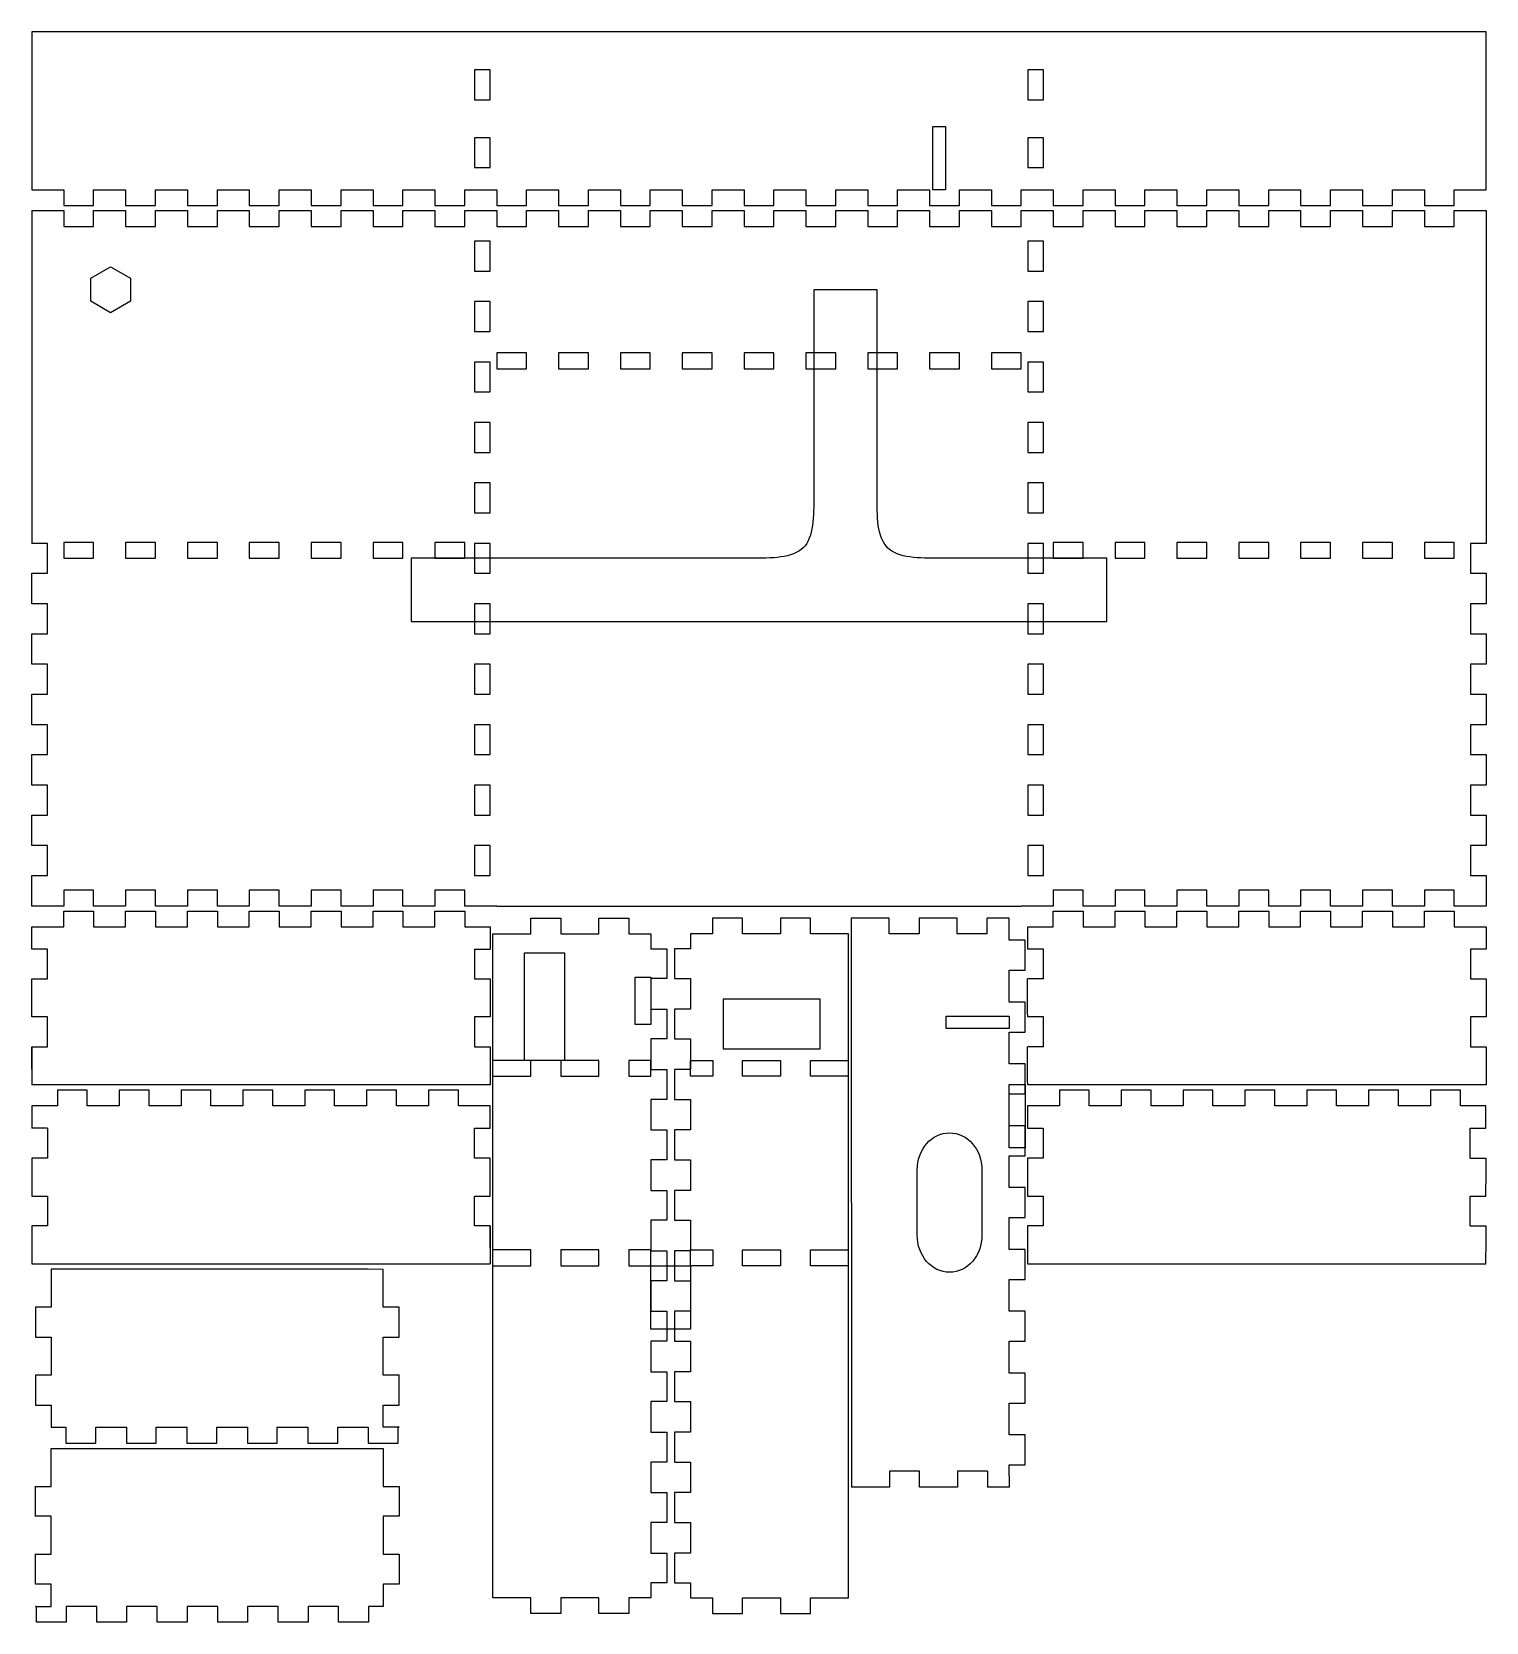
# Model space of a CAD drawing. Extents: x 1.7 to 84.2, y 0.8 to 91.
import ezdxf

# ---------------------------------------------------------------- set-up
doc = ezdxf.new("R2010")
doc.units = 0
doc.layers.add('Inner_Cut', color=7, linetype='CONTINUOUS')
doc.layers.add('Outer_Cut', color=7, linetype='CONTINUOUS')

msp = doc.modelspace()

# ---------------------------------------------------------------- linework, layer by layer
at = {"layer": 'Inner_Cut', "color": 5}
for p, q in [((52.808666, 82.038336), (52.808666, 85.622558)), ((52.808666, 85.622558), (53.514221, 85.622558)), ((53.514221, 85.622558), (53.514221, 82.038336)), ((53.514221, 82.038336), (52.808666, 82.038336)), ((5.069041, 77.028485), (6.19793, 77.680249)), ((6.19793, 77.680249), (7.326819, 77.028485)), ((5.069041, 75.724956), (5.069041, 77.028485)), ((7.326819, 77.028485), (7.326819, 75.724956)), ((46.057149, 76.376951), (46.05317, 64.731586)), ((49.641372, 76.376951), (46.057149, 76.376951)), ((49.638549, 64.733507), (49.641372, 76.376951)), ((6.19793, 75.073192), (5.069041, 75.724956)), ((7.326819, 75.724956), (6.19793, 75.073192)), ((42.468948, 61.147367), (23.237473, 61.146802)), ((23.237473, 61.146802), (23.237473, 57.56258)), ((62.663918, 61.146802), (53.222887, 61.149342)), ((62.663918, 57.56258), (62.663918, 61.146802)), ((23.237473, 57.56258), (62.663918, 57.56258)), ((29.663192, 38.777556), (31.92097, 38.777556)), ((29.663192, 32.684379), (29.663192, 38.777556)), ((31.92097, 38.777556), (31.92097, 32.684379)), ((35.93016, 37.404542), (36.826215, 37.404542)), ((35.93016, 34.723431), (35.93016, 37.404542)), ((36.826215, 37.404542), (36.826215, 34.723431)), ((46.423659, 36.155712), (40.920326, 36.155712)), ((40.920326, 36.155712), (40.920326, 33.33349)), ((46.423659, 33.33349), (46.423659, 36.155712)), ((53.549277, 35.192529), (57.1335, 35.192529)), ((53.549277, 34.486974), (53.549277, 35.192529)), ((57.1335, 35.192529), (57.1335, 34.486974)), ((36.826215, 34.723431), (35.93016, 34.723431)), ((57.1335, 34.486974), (53.549277, 34.486974)), ((31.92097, 32.684379), (29.663192, 32.684379)), ((40.920326, 33.33349), (46.423659, 33.33349)), ((57.131431, 31.31146), (58.031582, 31.31146)), ((57.131431, 27.727238), (57.131431, 31.31146)), ((58.031582, 31.31146), (58.031582, 27.727238)), ((53.750174, 28.577407), (53.750174, 28.577407)), ((58.031582, 27.727238), (57.131431, 27.727238)), ((51.91573, 22.784544), (51.91573, 26.46074)), ((55.584619, 26.46074), (55.584619, 22.784544)), ((36.826215, 21.038476), (39.063018, 21.038476)), ((36.826215, 17.454253), (36.826215, 21.038476)), ((39.063018, 21.038476), (39.063018, 17.454253)), ((39.063018, 17.454253), (36.826215, 17.454253))]:
    msp.add_line(p, q, dxfattribs=at)
for points in [[(46.053054, 64.731586), (46.053054, 63.536816), (46.053054, 62.342301), (45.455663, 61.744834)], [(50.236017, 61.746674), (49.638549, 62.344068), (49.638549, 63.538811), (49.638549, 64.733506)], [(45.455663, 61.744834), (44.858269, 61.147367), (43.663527, 61.147367), (42.468832, 61.147367)], [(53.222772, 61.149283), (52.028001, 61.149283), (50.833484, 61.149283), (50.236017, 61.746674)], [(51.91573, 26.46074), (51.91573, 27.633373), (52.733892, 28.577407), (53.750174, 28.577407)], [(53.750174, 28.577407), (54.766457, 28.577407), (55.584619, 27.633373), (55.584619, 26.46074)], [(53.750174, 20.667878), (52.733892, 20.667878), (51.91573, 21.611911), (51.91573, 22.784544)], [(55.584619, 22.784544), (55.584619, 21.611911), (54.766457, 20.667878), (53.750174, 20.667878)]]:
    msp.add_open_spline(points, degree=3, dxfattribs=at)
at = {"layer": 'Outer_Cut', "color": 7}
for p, q in [((1.730715, 90.99612), (1.730715, 90.100065)), ((84.167823, 90.99612), (1.730715, 90.99612)), ((84.167823, 90.100065), (84.167823, 90.99612)), ((1.730715, 90.100065), (1.730715, 82.038336)), ((84.167823, 82.038336), (84.167823, 90.100065)), ((26.821636, 88.840815), (26.821636, 87.147481)), ((27.719103, 88.840815), (26.821636, 88.840815)), ((27.719103, 87.147481), (27.719103, 88.840815)), ((58.17935, 88.840815), (58.17935, 87.147481)), ((59.076817, 88.840815), (58.17935, 88.840815)), ((59.076817, 87.147481), (59.076817, 88.840815)), ((26.821636, 87.147481), (27.719103, 87.147481)), ((58.17935, 87.147481), (59.076817, 87.147481)), ((26.821636, 84.990835), (26.821636, 83.297502)), ((27.719103, 84.990835), (26.821636, 84.990835)), ((27.719103, 83.297502), (27.719103, 84.990835)), ((58.17935, 84.990835), (58.17935, 83.297502)), ((59.076817, 84.990835), (58.17935, 84.990835)), ((59.076817, 83.297502), (59.076817, 84.990835)), ((26.821636, 83.297502), (27.719103, 83.297502)), ((58.17935, 83.297502), (59.076817, 83.297502)), ((1.730715, 82.038336), (3.542804, 82.038336)), ((3.542804, 82.038336), (3.542804, 81.140822)), ((5.236036, 81.140822), (5.236036, 82.038336)), ((5.236036, 82.038336), (7.048273, 82.038336)), ((7.048273, 82.038336), (7.048273, 81.140822)), ((8.741502, 81.140822), (8.741502, 82.038336)), ((8.741502, 82.038336), (10.553594, 82.038336)), ((10.553594, 82.038336), (10.553594, 81.140822)), ((12.24697, 81.140822), (12.24697, 82.038336)), ((12.24697, 82.038336), (14.059061, 82.038336)), ((14.059061, 82.038336), (14.059061, 81.140822)), ((15.752437, 81.140822), (15.752437, 82.038336)), ((15.752437, 82.038336), (17.564528, 82.038336)), ((17.564528, 82.038336), (17.564528, 81.140822)), ((19.257905, 81.140822), (19.257905, 82.038336)), ((19.257905, 82.038336), (21.069995, 82.038336)), ((21.069995, 82.038336), (21.069995, 81.140822)), ((22.763227, 81.140822), (22.763227, 82.038336)), ((22.763227, 82.038336), (24.575317, 82.038336)), ((24.575317, 82.038336), (24.575317, 81.140822)), ((26.268692, 81.140822), (26.268692, 82.038336)), ((26.268692, 82.038336), (28.080785, 82.038336)), ((28.080785, 82.038336), (28.080785, 81.140822)), ((29.774161, 81.140822), (29.774161, 82.038336)), ((29.774161, 82.038336), (31.586253, 82.038336)), ((31.586253, 82.038336), (31.586253, 81.140822)), ((33.279629, 81.140822), (33.279629, 82.038336)), ((33.279629, 82.038336), (35.091718, 82.038336)), ((35.091718, 82.038336), (35.091718, 81.140822)), ((36.785094, 81.140822), (36.785094, 82.038336)), ((36.785094, 82.038336), (38.597186, 82.038336)), ((38.597186, 82.038336), (38.597186, 81.140822)), ((40.290418, 81.140822), (40.290418, 82.038336)), ((40.290418, 82.038336), (42.102508, 82.038336)), ((42.102508, 82.038336), (42.102508, 81.140822)), ((43.795883, 81.140822), (43.795883, 82.038336)), ((43.795883, 82.038336), (45.607976, 82.038336)), ((45.607976, 82.038336), (45.607976, 81.140822)), ((47.301352, 81.140822), (47.301352, 82.038336)), ((47.301352, 82.038336), (49.113444, 82.038336)), ((49.113444, 82.038336), (49.113444, 81.140822)), ((50.806817, 81.140822), (50.806817, 82.038336)), ((50.806817, 82.038336), (52.618909, 82.038336)), ((52.618909, 82.038336), (52.618909, 81.140822)), ((54.312141, 81.140822), (54.312141, 82.038336)), ((54.312141, 82.038336), (56.124231, 82.038336)), ((56.124231, 82.038336), (56.124231, 81.140822)), ((57.817606, 81.140822), (57.817606, 82.038336)), ((57.817606, 82.038336), (59.629699, 82.038336)), ((59.629699, 82.038336), (59.629699, 81.140822)), ((61.323074, 81.140822), (61.323074, 82.038336)), ((61.323074, 82.038336), (63.135167, 82.038336)), ((63.135167, 82.038336), (63.135167, 81.140822)), ((64.82854, 81.140822), (64.82854, 82.038336)), ((64.82854, 82.038336), (66.640635, 82.038336)), ((66.640635, 82.038336), (66.640635, 81.140822)), ((68.334008, 81.140822), (68.334008, 82.038336)), ((68.334008, 82.038336), (70.1461, 82.038336)), ((70.1461, 82.038336), (70.1461, 81.140822)), ((71.839332, 81.140822), (71.839332, 82.038336)), ((71.839332, 82.038336), (73.651424, 82.038336)), ((73.651424, 82.038336), (73.651424, 81.140822)), ((75.344797, 81.140822), (75.344797, 82.038336)), ((75.344797, 82.038336), (77.156893, 82.038336)), ((77.156893, 82.038336), (77.156893, 81.140822)), ((78.850265, 81.140822), (78.850265, 82.038336)), ((78.850265, 82.038336), (80.662358, 82.038336)), ((80.662358, 82.038336), (80.662358, 81.140822)), ((82.355731, 81.140822), (82.355731, 82.038336)), ((82.355731, 82.038336), (84.167823, 82.038336)), ((1.73067, 80.85863), (3.542773, 80.85863)), ((3.542773, 80.85863), (3.542773, 79.961164)), ((3.542804, 81.140822), (5.236036, 81.140822)), ((5.236107, 79.961164), (5.236107, 80.85863)), ((5.236107, 80.85863), (7.048208, 80.85863)), ((7.048208, 80.85863), (7.048208, 79.961164)), ((7.048273, 81.140822), (8.741502, 81.140822)), ((8.741541, 79.961164), (8.741541, 80.85863)), ((8.741541, 80.85863), (10.553643, 80.85863)), ((10.553594, 81.140822), (12.24697, 81.140822)), ((10.553643, 80.85863), (10.553643, 79.961164)), ((12.246976, 79.961164), (12.246976, 80.85863)), ((12.246976, 80.85863), (14.059078, 80.85863)), ((14.059061, 81.140822), (15.752437, 81.140822)), ((14.059078, 80.85863), (14.059078, 79.961164)), ((15.752412, 79.961164), (15.752412, 80.85863)), ((15.752412, 80.85863), (17.564514, 80.85863)), ((17.564514, 80.85863), (17.564514, 79.961164)), ((17.564528, 81.140822), (19.257905, 81.140822)), ((19.257847, 79.961164), (19.257847, 80.85863)), ((19.257847, 80.85863), (21.069947, 80.85863)), ((21.069947, 80.85863), (21.069947, 79.961164)), ((21.069995, 81.140822), (22.763227, 81.140822)), ((22.763281, 79.961164), (22.763281, 80.85863)), ((22.763281, 80.85863), (24.575382, 80.85863)), ((24.575317, 81.140822), (26.268692, 81.140822)), ((24.575382, 80.85863), (24.575382, 79.961164)), ((26.268715, 79.961164), (26.268715, 80.85863)), ((26.268715, 80.85863), (28.080819, 80.85863)), ((28.080785, 81.140822), (29.774161, 81.140822)), ((28.080819, 80.85863), (28.080819, 79.961164)), ((29.774152, 79.961164), (29.774152, 80.85863)), ((29.774152, 80.85863), (31.586253, 80.85863)), ((31.586253, 81.140822), (33.279629, 81.140822)), ((31.586253, 80.85863), (31.586253, 79.961164)), ((33.279586, 79.961164), (33.279586, 80.85863)), ((33.279586, 80.85863), (35.09169, 80.85863)), ((35.09169, 80.85863), (35.09169, 79.961164)), ((35.091718, 81.140822), (36.785094, 81.140822)), ((36.785023, 79.961164), (36.785023, 80.85863)), ((36.785023, 80.85863), (38.597124, 80.85863)), ((38.597124, 80.85863), (38.597124, 79.961164)), ((38.597186, 81.140822), (40.290418, 81.140822)), ((40.290458, 79.961164), (40.290458, 80.85863)), ((40.290458, 80.85863), (42.102559, 80.85863)), ((42.102508, 81.140822), (43.795883, 81.140822)), ((42.102559, 80.85863), (42.102559, 79.961164)), ((43.795892, 79.961164), (43.795892, 80.85863)), ((43.795892, 80.85863), (45.607996, 80.85863)), ((45.607976, 81.140822), (47.301352, 81.140822)), ((45.607996, 80.85863), (45.607996, 79.961164)), ((47.301329, 79.961164), (47.301329, 80.85863)), ((47.301329, 80.85863), (49.11343, 80.85863)), ((49.11343, 80.85863), (49.11343, 79.961164)), ((49.113444, 81.140822), (50.806817, 81.140822)), ((50.806763, 79.961164), (50.806763, 80.85863)), ((50.806763, 80.85863), (52.618864, 80.85863)), ((52.618864, 80.85863), (52.618864, 79.961164)), ((52.618909, 81.140822), (54.312141, 81.140822)), ((54.312197, 79.961164), (54.312197, 80.85863)), ((54.312197, 80.85863), (56.124301, 80.85863)), ((56.124231, 81.140822), (57.817606, 81.140822)), ((56.124301, 80.85863), (56.124301, 79.961164)), ((57.817635, 79.961164), (57.817635, 80.85863)), ((57.817635, 80.85863), (59.629735, 80.85863)), ((59.629699, 81.140822), (61.323074, 81.140822)), ((59.629735, 80.85863), (59.629735, 79.961164)), ((61.323069, 79.961164), (61.323069, 80.85863)), ((61.323069, 80.85863), (63.13517, 80.85863)), ((63.135167, 81.140822), (64.82854, 81.140822)), ((63.13517, 80.85863), (63.13517, 79.961164)), ((64.828503, 79.961164), (64.828503, 80.85863)), ((64.828503, 80.85863), (66.640607, 80.85863)), ((66.640607, 80.85863), (66.640607, 79.961164)), ((66.640635, 81.140822), (68.334008, 81.140822)), ((68.33394, 79.961164), (68.33394, 80.85863)), ((68.33394, 80.85863), (70.146041, 80.85863)), ((70.146041, 80.85863), (70.146041, 79.961164)), ((70.1461, 81.140822), (71.839332, 81.140822)), ((71.839374, 79.961164), (71.839374, 80.85863)), ((71.839374, 80.85863), (73.651475, 80.85863)), ((73.651424, 81.140822), (75.344797, 81.140822)), ((73.651475, 80.85863), (73.651475, 79.961164)), ((75.344809, 79.961164), (75.344809, 80.85863)), ((75.344809, 80.85863), (77.156912, 80.85863)), ((77.156893, 81.140822), (78.850265, 81.140822)), ((77.156912, 80.85863), (77.156912, 79.961164)), ((78.850246, 79.961164), (78.850246, 80.85863)), ((78.850246, 80.85863), (80.662347, 80.85863)), ((80.662347, 80.85863), (80.662347, 79.961164)), ((80.662358, 81.140822), (82.355731, 81.140822)), ((82.35568, 79.961164), (82.35568, 80.85863)), ((82.35568, 80.85863), (84.167784, 80.85863)), ((84.167784, 80.85863), (84.167784, 79.125316)), ((3.542773, 79.961164), (5.236107, 79.961164)), ((7.048208, 79.961164), (8.741541, 79.961164)), ((10.553643, 79.961164), (12.246976, 79.961164)), ((14.059078, 79.961164), (15.752412, 79.961164)), ((17.564514, 79.961164), (19.257847, 79.961164)), ((21.069947, 79.961164), (22.763281, 79.961164)), ((24.575382, 79.961164), (26.268715, 79.961164)), ((28.080819, 79.961164), (29.774152, 79.961164)), ((31.586253, 79.961164), (33.279586, 79.961164)), ((35.09169, 79.961164), (36.785023, 79.961164)), ((38.597124, 79.961164), (40.290458, 79.961164)), ((42.102559, 79.961164), (43.795892, 79.961164)), ((45.607996, 79.961164), (47.301329, 79.961164)), ((49.11343, 79.961164), (50.806763, 79.961164)), ((52.618864, 79.961164), (54.312197, 79.961164)), ((56.124301, 79.961164), (57.817635, 79.961164)), ((59.629735, 79.961164), (61.323069, 79.961164)), ((63.13517, 79.961164), (64.828503, 79.961164)), ((66.640607, 79.961164), (68.33394, 79.961164)), ((70.146041, 79.961164), (71.839374, 79.961164)), ((73.651475, 79.961164), (75.344809, 79.961164)), ((77.156912, 79.961164), (78.850246, 79.961164)), ((80.662347, 79.961164), (82.35568, 79.961164)), ((26.821636, 79.125316), (26.821636, 77.431982)), ((27.719103, 79.125316), (26.821636, 79.125316)), ((27.719103, 77.431982), (27.719103, 79.125316)), ((58.17935, 79.125316), (58.17935, 77.431982)), ((59.076817, 79.125316), (58.17935, 79.125316)), ((59.076817, 77.431982), (59.076817, 79.125316)), ((84.167784, 79.125316), (84.167784, 63.72539)), ((26.821636, 77.431982), (27.719103, 77.431982)), ((58.17935, 77.431982), (59.076817, 77.431982)), ((26.821636, 75.698668), (26.821636, 74.005334)), ((27.719103, 75.698668), (26.821636, 75.698668)), ((27.719103, 74.005334), (27.719103, 75.698668)), ((58.17935, 75.698668), (58.17935, 74.005334)), ((59.076817, 75.698668), (58.17935, 75.698668)), ((59.076817, 74.005334), (59.076817, 75.698668)), ((26.821636, 74.005334), (27.719103, 74.005334)), ((58.17935, 74.005334), (59.076817, 74.005334)), ((26.821636, 72.27202), (26.821636, 70.578686)), ((27.719103, 72.27202), (26.821636, 72.27202)), ((27.719103, 70.578686), (27.719103, 72.27202)), ((29.774152, 72.79272), (28.080819, 72.79272)), ((28.080819, 72.79272), (28.080819, 71.895253)), ((29.774152, 71.895253), (29.774152, 72.79272)), ((33.279586, 72.79272), (31.586253, 72.79272)), ((31.586253, 72.79272), (31.586253, 71.895253)), ((33.279586, 71.895253), (33.279586, 72.79272)), ((36.785023, 72.79272), (35.09169, 72.79272)), ((35.09169, 72.79272), (35.09169, 71.895253)), ((36.785023, 71.895253), (36.785023, 72.79272)), ((40.290458, 72.79272), (38.597124, 72.79272)), ((38.597124, 72.79272), (38.597124, 71.895253)), ((40.290458, 71.895253), (40.290458, 72.79272)), ((43.795892, 72.79272), (42.102559, 72.79272)), ((42.102559, 72.79272), (42.102559, 71.895253)), ((43.795892, 71.895253), (43.795892, 72.79272)), ((47.301329, 72.79272), (45.607996, 72.79272)), ((45.607996, 72.79272), (45.607996, 71.895253)), ((47.301329, 71.895253), (47.301329, 72.79272)), ((50.806763, 72.79272), (49.11343, 72.79272)), ((49.11343, 72.79272), (49.11343, 71.895253)), ((50.806763, 71.895253), (50.806763, 72.79272)), ((54.312197, 72.79272), (52.618864, 72.79272)), ((52.618864, 72.79272), (52.618864, 71.895253)), ((54.312197, 71.895253), (54.312197, 72.79272)), ((57.817635, 72.79272), (56.124301, 72.79272)), ((56.124301, 72.79272), (56.124301, 71.895253)), ((57.817635, 71.895253), (57.817635, 72.79272)), ((58.17935, 72.27202), (58.17935, 70.578686)), ((59.076817, 72.27202), (58.17935, 72.27202)), ((59.076817, 70.578686), (59.076817, 72.27202)), ((28.080819, 71.895253), (29.774152, 71.895253)), ((31.586253, 71.895253), (33.279586, 71.895253)), ((35.09169, 71.895253), (36.785023, 71.895253)), ((38.597124, 71.895253), (40.290458, 71.895253)), ((42.102559, 71.895253), (43.795892, 71.895253)), ((45.607996, 71.895253), (47.301329, 71.895253)), ((49.11343, 71.895253), (50.806763, 71.895253)), ((52.618864, 71.895253), (54.312197, 71.895253)), ((56.124301, 71.895253), (57.817635, 71.895253)), ((26.821636, 70.578686), (27.719103, 70.578686)), ((58.17935, 70.578686), (59.076817, 70.578686)), ((26.821636, 68.845372), (26.821636, 67.152038)), ((27.719103, 68.845372), (26.821636, 68.845372)), ((27.719103, 67.152038), (27.719103, 68.845372)), ((58.17935, 68.845372), (58.17935, 67.152038)), ((59.076817, 68.845372), (58.17935, 68.845372)), ((59.076817, 67.152038), (59.076817, 68.845372)), ((26.821636, 67.152038), (27.719103, 67.152038)), ((58.17935, 67.152038), (59.076817, 67.152038)), ((26.821636, 65.418724), (26.821636, 63.72539)), ((27.719103, 65.418724), (26.821636, 65.418724)), ((27.719103, 63.72539), (27.719103, 65.418724)), ((58.17935, 65.418724), (58.17935, 63.72539)), ((59.076817, 65.418724), (58.17935, 65.418724)), ((59.076817, 63.72539), (59.076817, 65.418724)), ((26.821636, 63.72539), (27.719103, 63.72539)), ((58.17935, 63.72539), (59.076817, 63.72539)), ((84.167784, 63.72539), (84.167784, 61.992075)), ((2.628136, 61.992075), (1.73067, 61.992075)), ((2.628136, 60.298741), (2.628136, 61.992075)), ((5.236107, 62.044286), (3.542773, 62.044286)), ((3.542773, 62.044286), (3.542773, 61.146819)), ((5.236107, 61.146819), (5.236107, 62.044286)), ((8.741541, 62.044286), (7.048208, 62.044286)), ((7.048208, 62.044286), (7.048208, 61.146819)), ((8.741541, 61.146819), (8.741541, 62.044286)), ((12.246976, 62.044286), (10.553643, 62.044286)), ((10.553643, 62.044286), (10.553643, 61.146819)), ((12.246976, 61.146819), (12.246976, 62.044286)), ((15.752412, 62.044286), (14.059078, 62.044286)), ((14.059078, 62.044286), (14.059078, 61.146819)), ((15.752412, 61.146819), (15.752412, 62.044286)), ((19.257847, 62.044286), (17.564514, 62.044286)), ((17.564514, 62.044286), (17.564514, 61.146819)), ((19.257847, 61.146819), (19.257847, 62.044286)), ((22.763281, 62.044286), (21.069947, 62.044286)), ((21.069947, 62.044286), (21.069947, 61.146819)), ((22.763281, 61.146819), (22.763281, 62.044286)), ((26.268715, 62.044286), (24.575382, 62.044286)), ((24.575382, 62.044286), (24.575382, 61.146819)), ((26.268715, 61.146819), (26.268715, 62.044286)), ((26.821636, 61.992075), (26.821636, 60.298741)), ((27.719103, 61.992075), (26.821636, 61.992075)), ((27.719103, 60.298741), (27.719103, 61.992075)), ((58.17935, 61.992075), (58.17935, 60.298741)), ((59.076817, 61.992075), (58.17935, 61.992075)), ((59.076817, 60.298741), (59.076817, 61.992075)), ((61.323069, 62.044286), (59.629735, 62.044286)), ((59.629735, 62.044286), (59.629735, 61.146819)), ((61.323069, 61.146819), (61.323069, 62.044286)), ((64.828503, 62.044286), (63.13517, 62.044286)), ((63.13517, 62.044286), (63.13517, 61.146819)), ((64.828503, 61.146819), (64.828503, 62.044286)), ((68.33394, 62.044286), (66.640607, 62.044286)), ((66.640607, 62.044286), (66.640607, 61.146819)), ((68.33394, 61.146819), (68.33394, 62.044286)), ((71.839374, 62.044286), (70.146041, 62.044286)), ((70.146041, 62.044286), (70.146041, 61.146819)), ((71.839374, 61.146819), (71.839374, 62.044286)), ((75.344809, 62.044286), (73.651475, 62.044286)), ((73.651475, 62.044286), (73.651475, 61.146819)), ((75.344809, 61.146819), (75.344809, 62.044286)), ((78.850246, 62.044286), (77.156912, 62.044286)), ((77.156912, 62.044286), (77.156912, 61.146819)), ((78.850246, 61.146819), (78.850246, 62.044286)), ((82.35568, 62.044286), (80.662347, 62.044286)), ((80.662347, 62.044286), (80.662347, 61.146819)), ((82.35568, 61.146819), (82.35568, 62.044286)), ((84.167784, 61.992075), (83.270317, 61.992075)), ((83.270317, 61.992075), (83.270317, 60.298741)), ((3.542773, 61.146819), (5.236107, 61.146819)), ((7.048208, 61.146819), (8.741541, 61.146819)), ((10.553643, 61.146819), (12.246976, 61.146819)), ((14.059078, 61.146819), (15.752412, 61.146819)), ((17.564514, 61.146819), (19.257847, 61.146819)), ((21.069947, 61.146819), (22.763281, 61.146819)), ((24.575382, 61.146819), (26.268715, 61.146819)), ((59.629735, 61.146819), (61.323069, 61.146819)), ((63.13517, 61.146819), (64.828503, 61.146819)), ((66.640607, 61.146819), (68.33394, 61.146819)), ((70.146041, 61.146819), (71.839374, 61.146819)), ((73.651475, 61.146819), (75.344809, 61.146819)), ((77.156912, 61.146819), (78.850246, 61.146819)), ((80.662347, 61.146819), (82.35568, 61.146819)), ((1.73067, 58.565429), (1.73067, 60.298741)), ((1.73067, 60.298741), (2.628136, 60.298741)), ((26.821636, 60.298741), (27.719103, 60.298741)), ((58.17935, 60.298741), (59.076817, 60.298741)), ((83.270317, 60.298741), (84.167784, 60.298741)), ((84.167784, 60.298741), (84.167784, 58.565429)), ((2.628136, 58.565429), (1.73067, 58.565429)), ((2.628136, 56.872095), (2.628136, 58.565429)), ((26.821636, 58.565429), (26.821636, 56.872095)), ((27.719103, 58.565429), (26.821636, 58.565429)), ((27.719103, 56.872095), (27.719103, 58.565429)), ((58.17935, 58.565429), (58.17935, 56.872095)), ((59.076817, 58.565429), (58.17935, 58.565429)), ((59.076817, 56.872095), (59.076817, 58.565429)), ((84.167784, 58.565429), (83.270317, 58.565429)), ((83.270317, 58.565429), (83.270317, 56.872095)), ((1.73067, 55.138779), (1.73067, 56.872095)), ((1.73067, 56.872095), (2.628136, 56.872095)), ((26.821636, 56.872095), (27.719103, 56.872095)), ((58.17935, 56.872095), (59.076817, 56.872095)), ((83.270317, 56.872095), (84.167784, 56.872095)), ((84.167784, 56.872095), (84.167784, 55.138779)), ((2.628136, 55.138779), (1.73067, 55.138779)), ((2.628136, 53.445446), (2.628136, 55.138779)), ((26.821636, 55.138779), (26.821636, 53.445446)), ((27.719103, 55.138779), (26.821636, 55.138779)), ((27.719103, 53.445446), (27.719103, 55.138779)), ((58.17935, 55.138779), (58.17935, 53.445446)), ((59.076817, 55.138779), (58.17935, 55.138779)), ((59.076817, 53.445446), (59.076817, 55.138779)), ((84.167784, 55.138779), (83.270317, 55.138779)), ((83.270317, 55.138779), (83.270317, 53.445446)), ((1.73067, 51.71213), (1.73067, 53.445446)), ((1.73067, 53.445446), (2.628136, 53.445446)), ((26.821636, 53.445446), (27.719103, 53.445446)), ((58.17935, 53.445446), (59.076817, 53.445446)), ((83.270317, 53.445446), (84.167784, 53.445446)), ((84.167784, 53.445446), (84.167784, 51.71213)), ((2.628136, 51.71213), (1.73067, 51.71213)), ((2.628136, 50.018797), (2.628136, 51.71213)), ((26.821636, 51.71213), (26.821636, 50.018797)), ((27.719103, 51.71213), (26.821636, 51.71213)), ((27.719103, 50.018797), (27.719103, 51.71213)), ((58.17935, 51.71213), (58.17935, 50.018797)), ((59.076817, 51.71213), (58.17935, 51.71213)), ((59.076817, 50.018797), (59.076817, 51.71213)), ((84.167784, 51.71213), (83.270317, 51.71213)), ((83.270317, 51.71213), (83.270317, 50.018797)), ((1.73067, 48.285484), (1.73067, 50.018797)), ((1.73067, 50.018797), (2.628136, 50.018797)), ((26.821636, 50.018797), (27.719103, 50.018797)), ((58.17935, 50.018797), (59.076817, 50.018797)), ((83.270317, 50.018797), (84.167784, 50.018797)), ((84.167784, 50.018797), (84.167784, 48.285484)), ((2.628136, 48.285484), (1.73067, 48.285484)), ((2.628136, 46.592151), (2.628136, 48.285484)), ((26.821636, 48.285484), (26.821636, 46.592151)), ((27.719103, 48.285484), (26.821636, 48.285484)), ((27.719103, 46.592151), (27.719103, 48.285484)), ((58.17935, 48.285484), (58.17935, 46.592151)), ((59.076817, 48.285484), (58.17935, 48.285484)), ((59.076817, 46.592151), (59.076817, 48.285484)), ((84.167784, 48.285484), (83.270317, 48.285484)), ((83.270317, 48.285484), (83.270317, 46.592151)), ((1.73067, 44.858835), (1.73067, 46.592151)), ((1.73067, 46.592151), (2.628136, 46.592151)), ((26.821636, 46.592151), (27.719103, 46.592151)), ((58.17935, 46.592151), (59.076817, 46.592151)), ((83.270317, 46.592151), (84.167784, 46.592151)), ((84.167784, 46.592151), (84.167784, 44.858835)), ((2.628136, 44.858835), (1.73067, 44.858835)), ((2.628136, 43.165502), (2.628136, 44.858835)), ((26.821636, 44.858835), (26.821636, 43.165502)), ((27.719103, 44.858835), (26.821636, 44.858835)), ((27.719103, 43.165502), (27.719103, 44.858835)), ((58.17935, 44.858835), (58.17935, 43.165502)), ((59.076817, 44.858835), (58.17935, 44.858835)), ((59.076817, 43.165502), (59.076817, 44.858835)), ((84.167784, 44.858835), (83.270317, 44.858835)), ((83.270317, 44.858835), (83.270317, 43.165502)), ((1.73067, 41.432186), (1.73067, 43.165502)), ((1.73067, 43.165502), (2.628136, 43.165502)), ((26.821636, 43.165502), (27.719103, 43.165502)), ((58.17935, 43.165502), (59.076817, 43.165502)), ((83.270317, 43.165502), (84.167784, 43.165502)), ((84.167784, 43.165502), (84.167784, 41.432186)), ((5.236107, 42.329653), (3.542773, 42.329653)), ((3.542773, 42.329653), (3.542773, 41.432186)), ((5.236107, 41.432186), (5.236107, 42.329653)), ((8.741541, 42.329653), (7.048208, 42.329653)), ((7.048208, 42.329653), (7.048208, 41.432186)), ((8.741541, 41.432186), (8.741541, 42.329653)), ((12.246976, 42.329653), (10.553643, 42.329653)), ((10.553643, 42.329653), (10.553643, 41.432186)), ((12.246976, 41.432186), (12.246976, 42.329653)), ((15.752412, 42.329653), (14.059078, 42.329653)), ((14.059078, 42.329653), (14.059078, 41.432186)), ((15.752412, 41.432186), (15.752412, 42.329653)), ((19.257847, 42.329653), (17.564514, 42.329653)), ((17.564514, 42.329653), (17.564514, 41.432186)), ((19.257847, 41.432186), (19.257847, 42.329653)), ((22.763281, 42.329653), (21.069947, 42.329653)), ((21.069947, 42.329653), (21.069947, 41.432186)), ((22.763281, 41.432186), (22.763281, 42.329653)), ((26.268715, 42.329653), (24.575382, 42.329653)), ((24.575382, 42.329653), (24.575382, 41.432186)), ((26.268715, 41.432186), (26.268715, 42.329653)), ((61.323069, 42.329653), (59.629735, 42.329653)), ((59.629735, 42.329653), (59.629735, 41.432186)), ((61.323069, 41.432186), (61.323069, 42.329653)), ((64.828503, 42.329653), (63.13517, 42.329653)), ((63.13517, 42.329653), (63.13517, 41.432186)), ((64.828503, 41.432186), (64.828503, 42.329653)), ((68.33394, 42.329653), (66.640607, 42.329653)), ((66.640607, 42.329653), (66.640607, 41.432186)), ((68.33394, 41.432186), (68.33394, 42.329653)), ((71.839374, 42.329653), (70.146041, 42.329653)), ((70.146041, 42.329653), (70.146041, 41.432186)), ((71.839374, 41.432186), (71.839374, 42.329653)), ((75.344809, 42.329653), (73.651475, 42.329653)), ((73.651475, 42.329653), (73.651475, 41.432186)), ((75.344809, 41.432186), (75.344809, 42.329653)), ((78.850246, 42.329653), (77.156912, 42.329653)), ((77.156912, 42.329653), (77.156912, 41.432186)), ((78.850246, 41.432186), (78.850246, 42.329653)), ((82.35568, 42.329653), (80.662347, 42.329653)), ((80.662347, 42.329653), (80.662347, 41.432186)), ((82.35568, 41.432186), (82.35568, 42.329653)), ((3.542773, 41.432186), (1.73067, 41.432186)), ((3.542773, 40.252497), (3.542773, 41.149964)), ((3.542773, 41.149964), (5.236107, 41.149964)), ((7.048208, 41.432186), (5.236107, 41.432186)), ((5.236107, 41.149964), (5.236107, 40.252497)), ((7.048208, 40.252497), (7.048208, 41.149964)), ((7.048208, 41.149964), (8.741541, 41.149964)), ((10.553643, 41.432186), (8.741541, 41.432186)), ((8.741541, 41.149964), (8.741541, 40.252497)), ((10.553643, 40.252497), (10.553643, 41.149964)), ((10.553643, 41.149964), (12.246976, 41.149964)), ((14.059078, 41.432186), (12.246976, 41.432186)), ((12.246976, 41.149964), (12.246976, 40.252497)), ((14.059078, 40.252497), (14.059078, 41.149964)), ((14.059078, 41.149964), (15.752412, 41.149964)), ((17.564514, 41.432186), (15.752412, 41.432186)), ((15.752412, 41.149964), (15.752412, 40.252497)), ((17.564514, 40.252497), (17.564514, 41.149964)), ((17.564514, 41.149964), (19.257847, 41.149964)), ((21.069947, 41.432186), (19.257847, 41.432186)), ((19.257847, 41.149964), (19.257847, 40.252497)), ((21.069947, 40.252497), (21.069947, 41.149964)), ((21.069947, 41.149964), (22.763281, 41.149964)), ((24.575382, 41.432186), (22.763281, 41.432186)), ((22.763281, 41.149964), (22.763281, 40.252497)), ((24.575382, 40.252497), (24.575382, 41.149964)), ((24.575382, 41.149964), (26.268715, 41.149964)), ((28.080819, 41.432186), (26.268715, 41.432186)), ((26.268715, 41.149964), (26.268715, 40.252497)), ((30.023735, 39.852822), (30.023735, 40.750289)), ((30.023735, 40.750289), (31.717069, 40.750289)), ((31.717069, 40.750289), (31.717069, 39.852822)), ((33.873718, 39.852822), (33.873718, 40.750289)), ((33.873718, 40.750289), (35.567051, 40.750289)), ((35.567051, 40.750289), (35.567051, 39.852822)), ((42.014951, 40.750289), (40.321617, 40.750289)), ((40.321617, 40.750289), (40.321617, 39.852822)), ((42.014951, 39.852822), (42.014951, 40.750289)), ((45.86493, 40.750289), (44.171597, 40.750289)), ((44.171597, 40.750289), (44.171597, 39.852822)), ((45.86493, 39.852822), (45.86493, 40.750289)), ((48.176283, 40.750233), (48.198381, 8.495052)), ((50.331521, 39.852766), (50.331521, 40.750233)), ((52.024854, 40.750233), (52.024854, 39.852766)), ((54.181503, 39.852766), (54.181503, 40.750233)), ((57.134067, 39.491019), (57.134016, 40.750233)), ((59.629735, 41.432186), (57.817635, 41.432186)), ((59.629735, 40.252497), (59.629735, 41.149964)), ((59.629735, 41.149964), (61.323069, 41.149964)), ((63.13517, 41.432186), (61.323069, 41.432186)), ((61.323069, 41.149964), (61.323069, 40.252497)), ((63.13517, 40.252497), (63.13517, 41.149964)), ((63.13517, 41.149964), (64.828503, 41.149964)), ((66.640607, 41.432186), (64.828503, 41.432186)), ((64.828503, 41.149964), (64.828503, 40.252497)), ((66.640607, 40.252497), (66.640607, 41.149964)), ((66.640607, 41.149964), (68.33394, 41.149964)), ((70.146041, 41.432186), (68.33394, 41.432186)), ((68.33394, 41.149964), (68.33394, 40.252497)), ((70.146041, 40.252497), (70.146041, 41.149964)), ((70.146041, 41.149964), (71.839374, 41.149964)), ((73.651475, 41.432186), (71.839374, 41.432186)), ((71.839374, 41.149964), (71.839374, 40.252497)), ((73.651475, 40.252497), (73.651475, 41.149964)), ((73.651475, 41.149964), (75.344809, 41.149964)), ((77.156912, 41.432186), (75.344809, 41.432186)), ((75.344809, 41.149964), (75.344809, 40.252497)), ((77.156912, 40.252497), (77.156912, 41.149964)), ((77.156912, 41.149964), (78.850246, 41.149964)), ((80.662347, 41.432186), (78.850246, 41.432186)), ((78.850246, 41.149964), (78.850246, 40.252497)), ((80.662347, 40.252497), (80.662347, 41.149964)), ((80.662347, 41.149964), (82.35568, 41.149964)), ((84.167784, 41.432186), (82.35568, 41.432186)), ((82.35568, 41.149964), (82.35568, 40.252497)), ((1.73067, 40.252497), (3.542773, 40.252497)), ((1.73067, 38.993317), (1.73067, 40.252497)), ((5.236107, 40.252497), (7.048208, 40.252497)), ((8.741541, 40.252497), (10.553643, 40.252497)), ((12.246976, 40.252497), (14.059078, 40.252497)), ((15.752412, 40.252497), (17.564514, 40.252497)), ((19.257847, 40.252497), (21.069947, 40.252497)), ((22.763281, 40.252497), (24.575382, 40.252497)), ((26.268715, 40.252497), (27.719103, 40.252497)), ((27.868461, 39.852822), (30.023735, 39.852822)), ((27.868461, 39.016973), (27.868461, 39.852822)), ((31.717069, 39.852822), (33.873718, 39.852822)), ((35.567051, 39.852822), (36.826231, 39.852822)), ((36.826231, 39.852822), (36.826231, 39.016973)), ((40.321617, 39.852822), (39.062435, 39.852822)), ((39.062435, 39.852822), (39.062435, 39.016973)), ((44.171597, 39.852822), (42.014951, 39.852822)), ((48.020208, 39.852822), (45.86493, 39.852822)), ((48.020208, 39.016973), (48.020208, 39.852822)), ((52.024854, 39.852766), (50.331521, 39.852766)), ((55.874837, 39.852766), (54.181503, 39.852766)), ((58.17935, 40.252497), (59.629735, 40.252497)), ((61.323069, 40.252497), (63.13517, 40.252497)), ((64.828503, 40.252497), (66.640607, 40.252497)), ((68.33394, 40.252497), (70.146041, 40.252497)), ((71.839374, 40.252497), (73.651475, 40.252497)), ((75.344809, 40.252497), (77.156912, 40.252497)), ((78.850246, 40.252497), (80.662347, 40.252497)), ((82.35568, 40.252497), (84.167784, 40.252497)), ((84.167784, 40.252497), (84.167784, 38.993317)), ((2.628136, 38.993317), (1.73067, 38.993317)), ((2.628136, 37.299984), (2.628136, 38.993317)), ((26.821636, 38.993317), (26.821636, 37.299984)), ((27.868461, 37.32364), (27.868461, 39.016973)), ((27.868461, 39.016973), (27.868461, 39.016973)), ((36.826231, 39.016973), (37.723697, 39.016973)), ((37.723697, 39.016973), (37.723697, 37.32364)), ((39.062435, 39.016973), (38.164968, 39.016973)), ((38.164968, 39.016973), (38.164968, 37.32364)), ((48.020208, 37.32364), (48.020208, 39.016973)), ((48.020208, 39.016973), (48.020208, 39.016973)), ((58.031579, 39.491019), (57.134067, 39.491019)), ((58.031579, 37.797643), (58.031579, 39.491019)), ((59.076817, 38.993317), (58.17935, 38.993317)), ((59.076817, 37.299984), (59.076817, 38.993317)), ((84.167784, 38.993317), (83.270317, 38.993317)), ((83.270317, 38.993317), (83.270317, 37.299984)), ((1.73067, 35.143335), (1.73067, 37.299984)), ((1.73067, 37.299984), (2.628136, 37.299984)), ((26.821636, 37.299984), (27.719103, 37.299984)), ((27.868461, 35.590324), (27.868461, 37.32364)), ((27.868461, 37.32364), (27.868461, 37.32364)), ((37.723697, 37.32364), (36.826231, 37.32364)), ((36.826231, 37.32364), (36.826231, 35.590324)), ((38.164968, 37.32364), (39.062435, 37.32364)), ((39.062435, 37.32364), (39.062435, 35.590324)), ((48.020208, 35.590324), (48.020208, 37.32364)), ((48.020208, 37.32364), (48.020208, 37.32364)), ((57.134067, 35.985554), (57.134067, 37.797643)), ((57.134067, 37.797643), (58.031579, 37.797643)), ((83.270317, 37.299984), (84.167784, 37.299984)), ((84.167784, 37.299984), (84.167784, 35.143335)), ((27.868461, 33.896991), (27.868461, 35.590324)), ((27.868461, 35.590324), (27.868461, 35.590324)), ((36.826231, 35.590324), (37.723697, 35.590324)), ((37.723697, 35.590324), (37.723697, 33.896991)), ((39.062435, 35.590324), (38.164968, 35.590324)), ((38.164968, 35.590324), (38.164968, 33.896991)), ((48.020208, 33.896991), (48.020208, 35.590324)), ((48.020208, 35.590324), (48.020208, 35.590324)), ((58.031579, 35.985554), (57.134067, 35.985554)), ((58.031579, 34.292322), (58.031579, 35.985554)), ((2.628136, 35.143335), (1.73067, 35.143335)), ((2.628136, 33.450002), (2.628136, 35.143335)), ((27.719103, 35.143335), (26.821636, 35.143335)), ((26.821636, 35.143335), (26.821636, 33.450002)), ((57.134067, 32.480232), (57.134067, 34.292322)), ((57.134067, 34.292322), (58.031579, 34.292322)), ((59.076817, 35.143335), (58.17935, 35.143335)), ((59.076817, 33.450002), (59.076817, 35.143335)), ((84.167784, 35.143335), (83.270317, 35.143335)), ((83.270317, 35.143335), (83.270317, 33.450002)), ((1.73067, 32.190819), (1.73067, 33.450002)), ((1.73067, 33.450002), (2.628136, 33.450002)), ((26.821636, 33.450002), (27.719103, 33.450002)), ((27.868461, 32.163678), (27.868461, 33.896991)), ((27.868461, 33.896991), (27.868461, 33.896991)), ((37.723697, 33.896991), (36.826231, 33.896991)), ((36.826231, 33.896991), (36.826231, 32.163678)), ((38.164968, 33.896991), (39.062435, 33.896991)), ((39.062435, 33.896991), (39.062435, 32.163678)), ((48.020208, 32.163678), (48.020208, 33.896991)), ((48.020208, 33.896991), (48.020208, 33.896991)), ((83.270317, 33.450002), (84.167784, 33.450002)), ((84.167784, 33.450002), (84.167784, 31.294764)), ((30.023724, 32.684378), (27.871085, 32.684378)), ((30.023724, 31.786911), (30.023724, 32.684378)), ((33.873706, 32.684378), (31.717057, 32.684378)), ((31.717057, 32.684378), (31.717057, 31.786911)), ((33.873706, 31.786911), (33.873706, 32.684378)), ((36.826219, 32.684378), (35.56704, 32.684378)), ((35.56704, 32.684378), (35.56704, 31.786911)), ((36.826219, 31.786911), (36.826219, 32.684378)), ((39.065085, 31.786911), (39.065085, 32.684378)), ((39.065085, 32.684378), (40.324268, 32.684378)), ((40.324268, 32.684378), (40.324268, 31.786911)), ((42.017601, 31.786911), (42.017601, 32.684378)), ((42.017601, 32.684378), (44.174247, 32.684378)), ((44.174247, 32.684378), (44.174247, 31.786911)), ((45.86758, 31.786911), (45.86758, 32.684378)), ((45.86758, 32.684378), (48.020222, 32.684378)), ((58.031579, 32.480232), (57.134067, 32.480232)), ((58.031579, 30.786857), (58.031579, 32.480232)), ((27.868461, 30.470345), (27.868461, 32.163678)), ((27.868461, 32.163678), (27.868461, 32.163678)), ((27.871085, 31.786911), (30.023724, 31.786911)), ((31.717057, 31.786911), (33.873706, 31.786911)), ((35.56704, 31.786911), (36.826219, 31.786911)), ((36.826231, 32.163678), (37.723697, 32.163678)), ((37.723697, 32.163678), (37.723697, 30.470345)), ((39.062435, 32.163678), (38.164968, 32.163678)), ((38.164968, 32.163678), (38.164968, 30.470345)), ((40.324268, 31.786911), (39.065085, 31.786911)), ((44.174247, 31.786911), (42.017601, 31.786911)), ((48.020222, 31.786911), (45.86758, 31.786911)), ((48.020208, 30.470345), (48.020208, 32.163678)), ((48.020208, 32.163678), (48.020208, 32.163678)), ((3.542773, 31.294764), (1.73067, 31.294764)), ((4.874446, 30.996079), (3.181113, 30.996079)), ((3.181113, 30.996079), (3.181113, 30.098613)), ((5.236107, 31.294764), (3.542773, 31.294764)), ((3.542773, 31.294764), (3.542773, 31.294764)), ((4.874446, 30.098613), (4.874446, 30.996079)), ((7.048208, 31.294764), (5.236107, 31.294764)), ((5.236107, 31.294764), (5.236107, 31.294764)), ((8.37988, 30.996079), (6.686547, 30.996079)), ((6.686547, 30.996079), (6.686547, 30.098613)), ((8.741541, 31.294764), (7.048208, 31.294764)), ((7.048208, 31.294764), (7.048208, 31.294764)), ((8.37988, 30.098613), (8.37988, 30.996079)), ((10.553643, 31.294764), (8.741541, 31.294764)), ((8.741541, 31.294764), (8.741541, 31.294764)), ((11.885314, 30.996079), (10.191981, 30.996079)), ((10.191981, 30.996079), (10.191981, 30.098613)), ((12.246976, 31.294764), (10.553643, 31.294764)), ((10.553643, 31.294764), (10.553643, 31.294764)), ((11.885314, 30.098613), (11.885314, 30.996079)), ((14.059078, 31.294764), (12.246976, 31.294764)), ((12.246976, 31.294764), (12.246976, 31.294764)), ((15.390749, 30.996079), (13.697416, 30.996079)), ((13.697416, 30.996079), (13.697416, 30.098613)), ((15.752412, 31.294764), (14.059078, 31.294764)), ((14.059078, 31.294764), (14.059078, 31.294764)), ((15.390749, 30.098613), (15.390749, 30.996079)), ((17.564514, 31.294764), (15.752412, 31.294764)), ((15.752412, 31.294764), (15.752412, 31.294764)), ((18.896185, 30.996079), (17.202851, 30.996079)), ((17.202851, 30.996079), (17.202851, 30.098613)), ((19.257847, 31.294764), (17.564514, 31.294764)), ((17.564514, 31.294764), (17.564514, 31.294764)), ((18.896185, 30.098613), (18.896185, 30.996079)), ((21.069947, 31.294764), (19.257847, 31.294764)), ((19.257847, 31.294764), (19.257847, 31.294764)), ((22.401621, 30.996079), (20.708288, 30.996079)), ((20.708288, 30.996079), (20.708288, 30.098613)), ((22.763281, 31.294764), (21.069947, 31.294764)), ((21.069947, 31.294764), (21.069947, 31.294764)), ((22.401621, 30.098613), (22.401621, 30.996079)), ((24.575382, 31.294764), (22.763281, 31.294764)), ((22.763281, 31.294764), (22.763281, 31.294764)), ((25.907055, 30.996079), (24.213722, 30.996079)), ((24.213722, 30.996079), (24.213722, 30.098613)), ((26.268715, 31.294764), (24.575382, 31.294764)), ((24.575382, 31.294764), (24.575382, 31.294764)), ((25.907055, 30.098613), (25.907055, 30.996079)), ((27.719103, 31.294764), (26.268715, 31.294764)), ((26.268715, 31.294764), (26.268715, 31.294764)), ((57.134067, 28.974764), (57.134067, 30.786857)), ((57.134067, 30.786857), (58.031579, 30.786857)), ((59.629735, 31.294764), (58.17935, 31.294764)), ((61.323069, 31.294764), (59.629735, 31.294764)), ((59.629735, 31.294764), (59.629735, 31.294764)), ((61.670055, 30.996079), (59.976722, 30.996079)), ((59.976722, 30.996079), (59.976722, 30.098613)), ((63.13517, 31.294764), (61.323069, 31.294764)), ((61.323069, 31.294764), (61.323069, 31.294764)), ((61.670055, 30.098613), (61.670055, 30.996079)), ((64.828503, 31.294764), (63.13517, 31.294764)), ((63.13517, 31.294764), (63.13517, 31.294764)), ((65.175489, 30.996079), (63.482156, 30.996079)), ((63.482156, 30.996079), (63.482156, 30.098613)), ((66.640607, 31.294764), (64.828503, 31.294764)), ((64.828503, 31.294764), (64.828503, 31.294764)), ((65.175489, 30.098613), (65.175489, 30.996079)), ((68.33394, 31.294764), (66.640607, 31.294764)), ((66.640607, 31.294764), (66.640607, 31.294764)), ((68.680926, 30.996079), (66.987593, 30.996079)), ((66.987593, 30.996079), (66.987593, 30.098613)), ((70.146041, 31.294764), (68.33394, 31.294764)), ((68.33394, 31.294764), (68.33394, 31.294764)), ((68.680926, 30.098613), (68.680926, 30.996079)), ((71.839374, 31.294764), (70.146041, 31.294764)), ((70.146041, 31.294764), (70.146041, 31.294764)), ((72.186361, 30.996079), (70.493027, 30.996079)), ((70.493027, 30.996079), (70.493027, 30.098613)), ((73.651475, 31.294764), (71.839374, 31.294764)), ((71.839374, 31.294764), (71.839374, 31.294764)), ((72.186361, 30.098613), (72.186361, 30.996079)), ((75.344809, 31.294764), (73.651475, 31.294764)), ((73.651475, 31.294764), (73.651475, 31.294764)), ((75.691795, 30.996079), (73.998461, 30.996079)), ((73.998461, 30.996079), (73.998461, 30.098613)), ((77.156912, 31.294764), (75.344809, 31.294764)), ((75.344809, 31.294764), (75.344809, 31.294764)), ((75.691795, 30.098613), (75.691795, 30.996079)), ((78.850246, 31.294764), (77.156912, 31.294764)), ((77.156912, 31.294764), (77.156912, 31.294764)), ((79.197232, 30.996079), (77.503899, 30.996079)), ((77.503899, 30.996079), (77.503899, 30.098613)), ((80.662347, 31.294764), (78.850246, 31.294764)), ((78.850246, 31.294764), (78.850246, 31.294764)), ((79.197232, 30.098613), (79.197232, 30.996079)), ((82.35568, 31.294764), (80.662347, 31.294764)), ((80.662347, 31.294764), (80.662347, 31.294764)), ((82.702666, 30.996079), (81.009333, 30.996079)), ((81.009333, 30.996079), (81.009333, 30.098613)), ((84.167784, 31.294764), (82.35568, 31.294764)), ((82.35568, 31.294764), (82.35568, 31.294764)), ((82.702666, 30.098613), (82.702666, 30.996079)), ((3.181113, 30.098613), (1.730725, 30.098613)), ((6.686547, 30.098613), (4.874446, 30.098613)), ((10.191981, 30.098613), (8.37988, 30.098613)), ((13.697416, 30.098613), (11.885314, 30.098613)), ((17.202851, 30.098613), (15.390749, 30.098613)), ((20.708288, 30.098613), (18.896185, 30.098613)), ((24.213722, 30.098613), (22.401621, 30.098613)), ((27.719159, 30.098613), (25.907055, 30.098613)), ((27.719159, 28.839433), (27.719159, 30.098613)), ((27.868461, 28.737029), (27.868461, 30.470345)), ((27.868461, 30.470345), (27.868461, 30.470345)), ((37.723697, 30.470345), (36.826231, 30.470345)), ((36.826231, 30.470345), (36.826231, 28.737029)), ((38.164968, 30.470345), (39.062435, 30.470345)), ((39.062435, 30.470345), (39.062435, 28.737029)), ((48.020208, 28.737029), (48.020208, 30.470345)), ((48.020208, 30.470345), (48.020208, 30.470345)), ((59.976722, 30.098613), (58.164618, 30.098613)), ((58.164618, 30.098613), (58.164618, 28.839433)), ((63.482156, 30.098613), (61.670055, 30.098613)), ((66.987593, 30.098613), (65.175489, 30.098613)), ((70.493027, 30.098613), (68.680926, 30.098613)), ((73.998461, 30.098613), (72.186361, 30.098613)), ((77.503899, 30.098613), (75.691795, 30.098613)), ((81.009333, 30.098613), (79.197232, 30.098613)), ((84.153051, 30.098613), (82.702666, 30.098613)), ((58.031579, 28.974764), (57.134067, 28.974764)), ((58.031579, 27.281389), (58.031579, 28.974764)), ((2.628191, 28.839433), (2.628191, 27.1461)), ((26.821692, 27.1461), (26.821692, 28.839433)), ((26.821692, 28.839433), (27.719159, 28.839433)), ((27.868461, 27.043695), (27.868461, 28.737029)), ((27.868461, 28.737029), (27.868461, 28.737029)), ((36.826231, 28.737029), (37.723697, 28.737029)), ((37.723697, 28.737029), (37.723697, 27.043695)), ((39.062435, 28.737029), (38.164968, 28.737029)), ((38.164968, 28.737029), (38.164968, 27.043695)), ((48.020208, 27.043695), (48.020208, 28.737029)), ((48.020208, 28.737029), (48.020208, 28.737029)), ((58.164618, 28.839433), (59.062085, 28.839433)), ((59.062085, 28.839433), (59.062085, 27.1461)), ((83.255585, 27.1461), (83.255585, 28.839433)), ((83.255585, 28.839433), (84.153051, 28.839433)), ((2.628191, 27.1461), (1.730725, 27.1461)), ((27.719159, 27.1461), (26.821692, 27.1461)), ((27.719159, 24.989451), (27.719159, 27.1461)), ((57.134067, 25.469296), (57.134067, 27.281389)), ((57.134067, 27.281389), (58.031579, 27.281389)), ((59.062085, 27.1461), (58.164618, 27.1461)), ((58.164618, 27.1461), (58.164618, 24.989451)), ((27.868461, 25.31038), (27.868461, 27.043695)), ((27.868461, 27.043695), (27.868461, 27.043695)), ((37.723697, 27.043695), (36.826231, 27.043695)), ((36.826231, 27.043695), (36.826231, 25.31038)), ((38.164968, 27.043695), (39.062435, 27.043695)), ((39.062435, 27.043695), (39.062435, 25.31038)), ((48.020208, 25.31038), (48.020208, 27.043695)), ((48.020208, 27.043695), (48.020208, 27.043695)), ((27.868461, 23.617046), (27.868461, 25.31038)), ((27.868461, 25.31038), (27.868461, 25.31038)), ((36.826231, 25.31038), (37.723697, 25.31038)), ((37.723697, 25.31038), (37.723697, 23.617046)), ((39.062435, 25.31038), (38.164968, 25.31038)), ((38.164968, 25.31038), (38.164968, 23.617046)), ((48.020208, 23.617046), (48.020208, 25.31038)), ((48.020208, 25.31038), (48.020208, 25.31038)), ((58.031579, 25.469296), (57.134067, 25.469296)), ((58.031579, 23.775921), (58.031579, 25.469296)), ((1.730725, 24.989451), (2.628191, 24.989451)), ((2.628191, 24.989451), (2.628191, 23.296117)), ((26.821692, 23.296117), (26.821692, 24.989451)), ((26.821692, 24.989451), (27.719159, 24.989451)), ((58.164618, 24.989451), (59.062085, 24.989451)), ((59.062085, 24.989451), (59.062085, 23.296117)), ((83.255585, 23.296117), (83.255585, 24.989451)), ((83.255585, 24.989451), (84.153051, 24.989451)), ((27.868461, 21.883733), (27.868461, 23.617046)), ((27.868461, 23.617046), (27.868461, 23.617046)), ((37.723697, 23.617046), (36.826231, 23.617046)), ((36.826231, 23.617046), (36.826231, 21.883733)), ((38.164968, 23.617046), (39.062435, 23.617046)), ((39.062435, 23.617046), (39.062435, 21.883733)), ((48.020208, 21.883733), (48.020208, 23.617046)), ((48.020208, 23.617046), (48.020208, 23.617046)), ((57.134067, 21.963831), (57.134067, 23.775921)), ((57.134067, 23.775921), (58.031579, 23.775921)), ((2.628191, 23.296117), (1.730725, 23.296117)), ((27.719159, 23.296117), (26.821692, 23.296117)), ((27.719159, 22.036935), (27.719159, 23.296117)), ((59.062085, 23.296117), (58.164618, 23.296117)), ((58.164618, 23.296117), (58.164618, 21.140879)), ((27.868461, 20.1904), (27.868461, 21.883733)), ((27.868461, 21.883733), (27.868461, 21.883733)), ((30.023724, 21.935942), (27.871085, 21.935942)), ((30.023724, 21.038475), (30.023724, 21.935942)), ((33.873706, 21.935942), (31.717057, 21.935942)), ((31.717057, 21.935942), (31.717057, 21.038475)), ((33.873706, 21.038475), (33.873706, 21.935942)), ((36.826219, 21.935942), (35.56704, 21.935942)), ((35.56704, 21.935942), (35.56704, 21.038475)), ((36.826219, 21.038475), (36.826219, 21.935942)), ((36.826231, 21.883733), (37.723697, 21.883733)), ((37.723697, 21.883733), (37.723697, 20.1904)), ((39.062435, 21.883733), (38.164968, 21.883733)), ((38.164968, 21.883733), (38.164968, 20.1904)), ((39.065085, 21.038475), (39.065085, 21.935942)), ((39.065085, 21.935942), (40.324268, 21.935942)), ((40.324268, 21.935942), (40.324268, 21.038475)), ((42.017601, 21.038475), (42.017601, 21.935942)), ((42.017601, 21.935942), (44.174247, 21.935942)), ((44.174247, 21.935942), (44.174247, 21.038475)), ((45.86758, 21.038475), (45.86758, 21.935942)), ((45.86758, 21.935942), (48.020222, 21.935942)), ((48.020208, 20.1904), (48.020208, 21.883733)), ((48.020208, 21.883733), (48.020208, 21.883733)), ((58.031579, 21.963831), (57.134067, 21.963831)), ((58.031579, 20.270599), (58.031579, 21.963831)), ((1.730725, 21.140879), (3.181113, 21.140879)), ((3.667993, 20.842192), (2.832143, 20.842192)), ((2.832143, 20.842192), (2.832143, 18.68696)), ((3.181113, 21.140879), (3.181113, 21.140879)), ((3.181113, 21.140879), (4.874446, 21.140879)), ((5.361325, 20.842192), (3.667993, 20.842192)), ((3.667993, 20.842192), (3.667993, 20.842192)), ((4.874446, 21.140879), (4.874446, 21.140879)), ((4.874446, 21.140879), (6.686547, 21.140879)), ((7.094641, 20.842192), (5.361325, 20.842192)), ((5.361325, 20.842192), (5.361325, 20.842192)), ((6.686547, 21.140879), (6.686547, 21.140879)), ((6.686547, 21.140879), (8.37988, 21.140879)), ((8.787974, 20.842192), (7.094641, 20.842192)), ((7.094641, 20.842192), (7.094641, 20.842192)), ((8.37988, 21.140879), (8.37988, 21.140879)), ((8.37988, 21.140879), (10.191981, 21.140879)), ((10.521287, 20.842192), (8.787974, 20.842192)), ((8.787974, 20.842192), (8.787974, 20.842192)), ((10.191981, 21.140879), (10.191981, 21.140879)), ((10.191981, 21.140879), (11.885314, 21.140879)), ((12.21462, 20.842192), (10.521287, 20.842192)), ((10.521287, 20.842192), (10.521287, 20.842192)), ((11.885314, 21.140879), (11.885314, 21.140879)), ((11.885314, 21.140879), (13.697416, 21.140879)), ((13.947936, 20.842192), (12.21462, 20.842192)), ((12.21462, 20.842192), (12.21462, 20.842192)), ((13.697416, 21.140879), (13.697416, 21.140879)), ((13.697416, 21.140879), (15.390749, 21.140879)), ((15.64127, 20.842192), (13.947936, 20.842192)), ((13.947936, 20.842192), (13.947936, 20.842192)), ((15.390749, 21.140879), (15.390749, 21.140879)), ((15.390749, 21.140879), (17.202851, 21.140879)), ((17.374586, 20.842192), (15.64127, 20.842192)), ((15.64127, 20.842192), (15.64127, 20.842192)), ((17.202851, 21.140879), (17.202851, 21.140879)), ((17.202851, 21.140879), (18.896185, 21.140879)), ((19.067919, 20.842192), (17.374586, 20.842192)), ((17.374586, 20.842192), (17.374586, 20.842192)), ((18.896185, 21.140879), (18.896185, 21.140879)), ((18.896185, 21.140879), (20.708288, 21.140879)), ((20.801232, 20.842192), (19.067919, 20.842192)), ((19.067919, 20.842192), (19.067919, 20.842192)), ((20.708288, 21.140879), (20.708288, 21.140879)), ((20.708288, 21.140879), (22.401621, 21.140879)), ((21.64931, 20.82619), (20.801232, 20.842192)), ((20.801232, 20.842192), (20.801232, 20.842192)), ((21.64931, 18.68696), (21.64931, 20.826193)), ((22.401621, 21.140879), (22.401621, 21.140879)), ((22.401621, 21.140879), (24.213722, 21.140879)), ((24.213722, 21.140879), (24.213722, 21.140879)), ((24.213722, 21.140879), (25.907055, 21.140879)), ((25.907055, 21.140879), (25.907055, 21.140879)), ((25.907055, 21.140879), (27.719159, 21.140879)), ((27.871085, 21.038475), (30.023724, 21.038475)), ((31.717057, 21.038475), (33.873706, 21.038475)), ((35.56704, 21.038475), (36.826219, 21.038475)), ((40.324268, 21.038475), (39.065085, 21.038475)), ((44.174247, 21.038475), (42.017601, 21.038475)), ((48.020222, 21.038475), (45.86758, 21.038475)), ((58.164618, 21.140879), (59.976722, 21.140879)), ((59.976722, 21.140879), (59.976722, 21.140879)), ((59.976722, 21.140879), (61.670055, 21.140879)), ((61.670055, 21.140879), (61.670055, 21.140879)), ((61.670055, 21.140879), (63.482156, 21.140879)), ((63.482156, 21.140879), (63.482156, 21.140879)), ((63.482156, 21.140879), (65.175489, 21.140879)), ((65.175489, 21.140879), (65.175489, 21.140879)), ((65.175489, 21.140879), (66.987593, 21.140879)), ((66.987593, 21.140879), (66.987593, 21.140879)), ((66.987593, 21.140879), (68.680926, 21.140879)), ((68.680926, 21.140879), (68.680926, 21.140879)), ((68.680926, 21.140879), (70.493027, 21.140879)), ((70.493027, 21.140879), (70.493027, 21.140879)), ((70.493027, 21.140879), (72.186361, 21.140879)), ((72.186361, 21.140879), (72.186361, 21.140879)), ((72.186361, 21.140879), (73.998461, 21.140879)), ((73.998461, 21.140879), (73.998461, 21.140879)), ((73.998461, 21.140879), (75.691795, 21.140879)), ((75.691795, 21.140879), (75.691795, 21.140879)), ((75.691795, 21.140879), (77.503899, 21.140879)), ((77.503899, 21.140879), (77.503899, 21.140879)), ((77.503899, 21.140879), (79.197232, 21.140879)), ((79.197232, 21.140879), (79.197232, 21.140879)), ((79.197232, 21.140879), (81.009333, 21.140879)), ((81.009333, 21.140879), (81.009333, 21.140879)), ((81.009333, 21.140879), (82.702666, 21.140879)), ((82.702666, 21.140879), (82.702666, 21.140879)), ((82.702666, 21.140879), (84.153051, 21.140879)), ((27.868461, 18.457084), (27.868461, 20.1904)), ((27.868461, 20.1904), (27.868461, 20.1904)), ((37.723697, 20.1904), (36.826231, 20.1904)), ((36.826231, 20.1904), (36.826231, 18.457084)), ((38.164968, 20.1904), (39.062435, 20.1904)), ((39.062435, 20.1904), (39.062435, 18.457084)), ((48.020208, 18.457084), (48.020208, 20.1904)), ((48.020208, 20.1904), (48.020208, 20.1904)), ((57.134067, 18.45851), (57.134067, 20.270599)), ((57.134067, 20.270599), (58.031579, 20.270599)), ((2.832143, 18.68696), (1.934677, 18.68696)), ((1.934677, 18.68696), (1.934677, 16.993627)), ((22.546777, 18.68696), (21.64931, 18.68696)), ((22.546839, 16.985397), (22.546844, 18.701415)), ((27.868461, 16.763751), (27.868461, 18.457084)), ((27.868461, 18.457084), (27.868461, 18.457084)), ((36.826231, 18.457084), (37.723697, 18.457084)), ((37.723697, 18.457084), (37.723697, 16.763751)), ((39.062435, 18.457084), (38.164968, 18.457084)), ((38.164968, 18.457084), (38.164968, 16.763751)), ((48.020208, 16.763751), (48.020208, 18.457084)), ((48.020208, 18.457084), (48.020208, 18.457084)), ((58.031579, 18.45851), (57.134067, 18.45851)), ((58.031579, 16.765131), (58.031579, 18.45851)), ((1.934677, 16.993627), (2.832143, 16.993627)), ((2.832143, 16.993627), (2.832143, 14.836978)), ((21.64931, 14.836978), (21.64931, 16.993627)), ((21.64931, 16.993627), (22.546777, 16.993627)), ((27.868461, 15.030435), (27.868461, 16.763751)), ((27.868461, 16.763751), (27.868461, 16.763751)), ((37.723697, 16.763751), (36.826231, 16.763751)), ((36.826231, 16.763751), (36.826231, 15.030435)), ((38.164968, 16.763751), (39.062435, 16.763751)), ((39.062435, 16.763751), (39.062435, 15.030435)), ((48.020208, 15.030435), (48.020208, 16.763751)), ((48.020208, 16.763751), (48.020208, 16.763751)), ((57.134067, 14.953041), (57.134067, 16.765131)), ((57.134067, 16.765131), (58.031579, 16.765131)), ((2.832143, 14.836978), (1.934677, 14.836978)), ((1.934677, 14.836978), (1.934677, 13.143644)), ((22.546777, 14.836978), (21.64931, 14.836978)), ((22.546799, 13.138497), (22.546822, 14.854515)), ((27.868461, 13.337102), (27.868461, 15.030435)), ((27.868461, 15.030435), (27.868461, 15.030435)), ((36.826231, 15.030435), (37.723697, 15.030435)), ((37.723697, 15.030435), (37.723697, 13.337102)), ((39.062435, 15.030435), (38.164968, 15.030435)), ((38.164968, 15.030435), (38.164968, 13.337102)), ((48.020208, 13.337102), (48.020208, 15.030435)), ((48.020208, 15.030435), (48.020208, 15.030435)), ((58.031579, 14.953041), (57.134067, 14.953041)), ((58.031579, 13.259666), (58.031579, 14.953041)), ((1.934677, 13.143644), (2.832143, 13.143644)), ((2.832143, 13.143644), (2.832143, 11.884465)), ((21.64931, 11.884465), (21.64931, 13.143644)), ((21.64931, 13.143644), (22.546777, 13.143644)), ((27.868461, 11.603789), (27.868461, 13.337102)), ((27.868461, 13.337102), (27.868461, 13.337102)), ((37.723697, 13.337102), (36.826231, 13.337102)), ((36.826231, 13.337102), (36.826231, 11.603789)), ((38.164968, 13.337102), (39.062435, 13.337102)), ((39.062435, 13.337102), (39.062435, 11.603789)), ((48.020208, 11.603789), (48.020208, 13.337102)), ((48.020208, 13.337102), (48.020208, 13.337102)), ((57.134067, 11.447573), (57.134067, 13.259666)), ((57.134067, 13.259666), (58.031579, 13.259666)), ((2.832143, 11.884465), (3.667993, 11.884465)), ((3.667993, 11.884465), (3.667993, 10.986998)), ((5.361325, 10.986998), (5.361325, 11.884465)), ((5.361325, 11.884465), (7.094641, 11.884465)), ((7.094641, 11.884465), (7.094641, 10.986998)), ((8.787974, 10.986998), (8.787974, 11.884465)), ((8.787974, 11.884465), (10.521287, 11.884465)), ((10.521287, 11.884465), (10.521287, 10.986998)), ((12.21462, 10.986998), (12.21462, 11.884465)), ((12.21462, 11.884465), (13.947936, 11.884465)), ((13.947936, 11.884465), (13.947936, 10.986998)), ((15.64127, 10.986998), (15.64127, 11.884465)), ((15.64127, 11.884465), (17.374586, 11.884465)), ((17.374586, 11.884465), (17.374586, 10.986998)), ((19.067919, 10.986998), (19.067919, 11.884465)), ((19.067919, 11.884465), (20.801232, 11.884465)), ((20.801232, 11.884465), (20.801232, 10.986998)), ((22.546777, 11.884465), (21.64931, 11.884465)), ((22.494565, 10.986998), (22.494565, 11.884465)), ((22.494565, 11.884465), (22.546777, 11.884465)), ((3.667993, 10.986998), (5.361325, 10.986998)), ((7.094641, 10.986998), (8.787974, 10.986998)), ((10.521287, 10.986998), (12.21462, 10.986998)), ((13.947936, 10.986998), (15.64127, 10.986998)), ((17.374586, 10.986998), (19.067919, 10.986998)), ((20.801232, 10.986998), (22.494565, 10.986998)), ((27.868461, 9.910456), (27.868461, 11.603789)), ((27.868461, 11.603789), (27.868461, 11.603789)), ((36.826231, 11.603789), (37.723697, 11.603789)), ((37.723697, 11.603789), (37.723697, 9.910456)), ((39.062435, 11.603789), (38.164968, 11.603789)), ((38.164968, 11.603789), (38.164968, 9.910456)), ((48.020208, 9.910456), (48.020208, 11.603789)), ((48.020208, 11.603789), (48.020208, 11.603789)), ((58.031579, 11.447573), (57.134067, 11.447573)), ((58.031579, 9.754198), (58.031579, 11.447573)), ((2.832211, 10.672315), (3.680289, 10.688317)), ((2.832211, 8.533084), (2.832211, 10.672317)), ((3.680289, 10.688317), (3.680289, 10.688317)), ((3.680289, 10.688317), (5.413602, 10.688317)), ((5.413602, 10.688317), (5.413602, 10.688317)), ((5.413602, 10.688317), (7.106935, 10.688317)), ((7.106935, 10.688317), (7.106935, 10.688317)), ((7.106935, 10.688317), (8.840251, 10.688317)), ((8.840251, 10.688317), (8.840251, 10.688317)), ((8.840251, 10.688317), (10.533586, 10.688317)), ((10.533586, 10.688317), (10.533586, 10.688317)), ((10.533586, 10.688317), (12.266901, 10.688317)), ((12.266901, 10.688317), (12.266901, 10.688317)), ((12.266901, 10.688317), (13.960235, 10.688317)), ((13.960235, 10.688317), (13.960235, 10.688317)), ((13.960235, 10.688317), (15.693548, 10.688317)), ((15.693548, 10.688317), (15.693548, 10.688317)), ((15.693548, 10.688317), (17.386881, 10.688317)), ((17.386881, 10.688317), (17.386881, 10.688317)), ((17.386881, 10.688317), (19.120197, 10.688317)), ((19.120197, 10.688317), (19.120197, 10.688317)), ((19.120197, 10.688317), (20.813529, 10.688317)), ((20.813529, 10.688317), (20.813529, 10.688317)), ((20.813529, 10.688317), (21.649378, 10.688317)), ((21.649378, 10.688317), (21.649378, 8.533084)), ((27.868461, 8.17714), (27.868461, 9.910456)), ((27.868461, 9.910456), (27.868461, 9.910456)), ((37.723697, 9.910456), (36.826231, 9.910456)), ((36.826231, 9.910456), (36.826231, 8.17714)), ((38.164968, 9.910456), (39.062435, 9.910456)), ((39.062435, 9.910456), (39.062435, 8.17714)), ((48.020208, 8.17714), (48.020208, 9.910456)), ((48.020208, 9.910456), (48.020208, 9.910456)), ((52.046946, 9.392519), (50.353613, 9.392519)), ((50.353613, 9.392519), (50.353613, 8.495052)), ((52.046946, 8.495052), (52.046946, 9.392519)), ((55.896929, 9.392519), (54.203596, 9.392519)), ((54.203596, 9.392519), (54.203596, 8.495052)), ((57.156108, 8.495052), (57.134067, 9.754198)), ((57.134067, 9.754198), (58.031579, 9.754198)), ((1.934683, 6.831521), (1.934677, 8.54754)), ((1.934745, 8.533084), (2.832211, 8.533084)), ((21.649378, 8.533084), (22.546845, 8.533084)), ((22.546845, 8.533084), (22.546845, 6.839751)), ((27.868461, 6.483807), (27.868461, 8.17714)), ((27.868461, 8.17714), (27.868461, 8.17714)), ((36.826231, 8.17714), (37.723697, 8.17714)), ((37.723697, 8.17714), (37.723697, 6.483807)), ((39.062435, 8.17714), (38.164968, 8.17714)), ((38.164968, 8.17714), (38.164968, 6.483807)), ((48.020208, 6.483807), (48.020208, 8.17714)), ((48.020208, 8.17714), (48.020208, 8.17714)), ((2.832211, 6.839751), (1.934745, 6.839751)), ((2.832211, 4.683102), (2.832211, 6.839751)), ((22.546845, 6.839751), (21.649378, 6.839751)), ((21.649378, 6.839751), (21.649378, 4.683102)), ((27.868461, 4.750491), (27.868461, 6.483807)), ((27.868461, 6.483807), (27.868461, 6.483807)), ((37.723697, 6.483807), (36.826231, 6.483807)), ((36.826231, 6.483807), (36.826231, 4.750491)), ((38.164968, 6.483807), (39.062435, 6.483807)), ((39.062435, 6.483807), (39.062435, 4.750491)), ((48.020208, 4.750491), (48.020208, 6.483807)), ((48.020208, 6.483807), (48.020208, 6.483807)), ((1.934722, 2.984621), (1.934699, 4.700639)), ((1.934745, 4.683102), (2.832211, 4.683102)), ((21.649378, 4.683102), (22.546845, 4.683102)), ((22.546845, 4.683102), (22.546845, 2.989768)), ((27.868461, 3.057158), (27.868461, 4.750491)), ((27.868461, 4.750491), (27.868461, 4.750491)), ((36.826231, 4.750491), (37.723697, 4.750491)), ((37.723697, 4.750491), (37.723697, 3.057158)), ((39.062435, 4.750491), (38.164968, 4.750491)), ((38.164968, 4.750491), (38.164968, 3.057158)), ((48.020208, 3.057158), (48.020208, 4.750491)), ((48.020208, 4.750491), (48.020208, 4.750491)), ((2.832211, 2.989768), (1.934745, 2.989768)), ((2.832211, 1.730589), (2.832211, 2.989768)), ((22.546845, 2.989768), (21.649378, 2.989768)), ((21.649378, 2.989768), (21.649378, 1.730589)), ((27.868461, 2.221311), (27.868461, 3.057158)), ((27.868461, 3.057158), (27.868461, 3.057158)), ((37.723697, 3.057158), (36.826231, 3.057158)), ((36.826231, 3.057158), (36.826231, 2.221311)), ((38.164968, 3.057158), (39.062435, 3.057158)), ((39.062435, 3.057158), (39.062435, 2.221311)), ((48.020208, 2.221311), (48.020208, 3.057158)), ((48.020208, 3.057158), (48.020208, 3.057158)), ((30.023735, 2.221311), (27.868461, 2.221311)), ((30.023735, 1.323845), (30.023735, 2.221311)), ((33.873718, 2.221311), (31.717069, 2.221311)), ((31.717069, 2.221311), (31.717069, 1.323845)), ((33.873718, 1.323845), (33.873718, 2.221311)), ((36.826231, 2.221311), (35.567051, 2.221311)), ((35.567051, 2.221311), (35.567051, 1.323845)), ((39.062435, 2.221311), (40.321617, 2.221311)), ((40.321617, 2.221311), (40.321617, 1.323845)), ((42.014951, 1.323845), (42.014951, 2.221311)), ((42.014951, 2.221311), (44.171597, 2.221311)), ((44.171597, 2.221311), (44.171597, 1.323845)), ((45.86493, 1.323845), (45.86493, 2.221311)), ((45.86493, 2.221311), (48.020208, 2.221311)), ((1.934745, 1.730589), (2.832211, 1.730589)), ((1.986956, 1.730589), (1.934745, 1.730589)), ((1.986956, 0.833122), (1.986956, 1.730589)), ((5.413602, 1.730589), (3.680289, 1.730589)), ((3.680289, 1.730589), (3.680289, 0.833122)), ((5.413602, 0.833122), (5.413602, 1.730589)), ((8.840251, 1.730589), (7.106935, 1.730589)), ((7.106935, 1.730589), (7.106935, 0.833122)), ((8.840251, 0.833122), (8.840251, 1.730589)), ((12.266901, 1.730589), (10.533586, 1.730589)), ((10.533586, 1.730589), (10.533586, 0.833122)), ((12.266901, 0.833122), (12.266901, 1.730589)), ((15.693548, 1.730589), (13.960235, 1.730589)), ((13.960235, 1.730589), (13.960235, 0.833122)), ((15.693548, 0.833122), (15.693548, 1.730589)), ((19.120197, 1.730589), (17.386881, 1.730589)), ((17.386881, 1.730589), (17.386881, 0.833122)), ((19.120197, 0.833122), (19.120197, 1.730589)), ((21.649378, 1.730589), (20.813529, 1.730589)), ((20.813529, 1.730589), (20.813529, 0.833122)), ((31.717069, 1.323845), (30.023735, 1.323845)), ((35.567051, 1.323845), (33.873718, 1.323845)), ((40.321617, 1.323845), (42.014951, 1.323845)), ((44.171597, 1.323845), (45.86493, 1.323845)), ((3.680289, 0.833122), (1.986956, 0.833122)), ((7.106935, 0.833122), (5.413602, 0.833122)), ((10.533586, 0.833122), (8.840251, 0.833122)), ((13.960235, 0.833122), (12.266901, 0.833122)), ((17.386881, 0.833122), (15.693548, 0.833122)), ((20.813529, 0.833122), (19.120197, 0.833122))]:
    msp.add_line(p, q, dxfattribs=at)
for points in [[(1.73067, 80.85863), (1.730746, 74.569854), (1.730746, 68.281002), (1.73067, 61.992075)], [(28.080819, 41.432186), (37.993163, 41.432262), (47.905437, 41.432262), (57.817635, 41.432186)], [(50.331521, 40.750233), (49.613183, 40.750306), (48.89477, 40.750306), (48.176283, 40.750233)], [(54.181503, 40.750233), (53.462694, 40.750306), (52.743812, 40.750306), (52.024854, 40.750233)], [(57.134016, 40.750233), (56.714366, 40.750306), (56.294639, 40.750306), (55.874837, 40.750233)], [(55.874837, 39.852766), (55.874913, 40.151995), (55.874913, 40.45115), (55.874837, 40.750233)], [(27.719103, 40.252497), (27.719176, 39.832847), (27.719176, 39.41312), (27.719103, 38.993317)], [(58.17935, 38.993317), (58.179424, 39.41312), (58.179424, 39.832847), (58.17935, 40.252497)], [(26.821636, 38.993317), (27.120865, 38.993394), (27.420021, 38.993394), (27.719103, 38.993317)], [(27.719103, 37.299984), (27.719176, 36.581175), (27.719176, 35.862293), (27.719103, 35.143335)], [(59.076817, 37.299984), (58.772824, 37.30006), (58.468761, 37.30006), (58.164618, 37.299984)], [(58.17935, 35.143335), (58.174524, 35.862293), (58.169614, 36.581175), (58.164618, 37.299984)], [(1.73067, 33.450002), (1.730746, 32.731664), (1.730746, 32.013251), (1.73067, 31.294764)], [(27.719117, 33.450002), (27.719191, 32.731664), (27.719191, 32.013251), (27.719117, 31.294764)], [(59.076817, 33.450002), (58.772824, 33.450078), (58.468761, 33.450078), (58.164618, 33.450002)], [(58.17935, 31.294764), (58.174524, 32.013251), (58.169614, 32.731664), (58.164618, 33.450002)], [(1.730725, 30.098613), (1.730651, 29.678962), (1.730651, 29.259236), (1.730725, 28.839433)], [(84.153051, 28.839433), (84.152978, 29.259236), (84.152978, 29.678962), (84.153051, 30.098613)], [(2.628191, 28.839433), (2.328962, 28.839509), (2.029807, 28.839509), (1.730725, 28.839433)], [(1.730725, 27.1461), (1.730651, 26.427291), (1.730651, 25.708409), (1.730725, 24.989451)], [(83.255585, 27.1461), (83.559577, 27.146176), (83.863641, 27.146176), (84.167783, 27.1461)], [(84.153051, 24.989451), (84.157877, 25.708409), (84.162788, 26.427291), (84.167783, 27.1461)], [(1.730725, 23.296117), (1.730651, 22.57778), (1.730651, 21.859366), (1.730725, 21.140879)], [(27.719159, 23.296117), (27.719083, 22.57778), (27.719083, 21.859366), (27.719159, 21.140879)], [(83.255585, 23.296117), (83.559577, 23.296194), (83.863641, 23.296194), (84.167783, 23.296117)], [(84.153051, 21.140879), (84.157877, 21.859366), (84.162788, 22.57778), (84.167783, 23.296117)], [(55.896929, 9.392519), (55.897005, 9.09329), (55.897005, 8.794134), (55.896929, 8.495052)], [(50.353613, 8.495052), (49.635276, 8.494979), (48.916862, 8.494979), (48.198375, 8.495052)], [(54.203596, 8.495052), (53.484787, 8.494979), (52.765905, 8.494979), (52.046946, 8.495052)], [(57.156108, 8.495052), (56.736458, 8.494979), (56.316732, 8.494979), (55.896929, 8.495052)]]:
    msp.add_open_spline(points, degree=3, dxfattribs=at)

doc.saveas('drawing.dxf')
